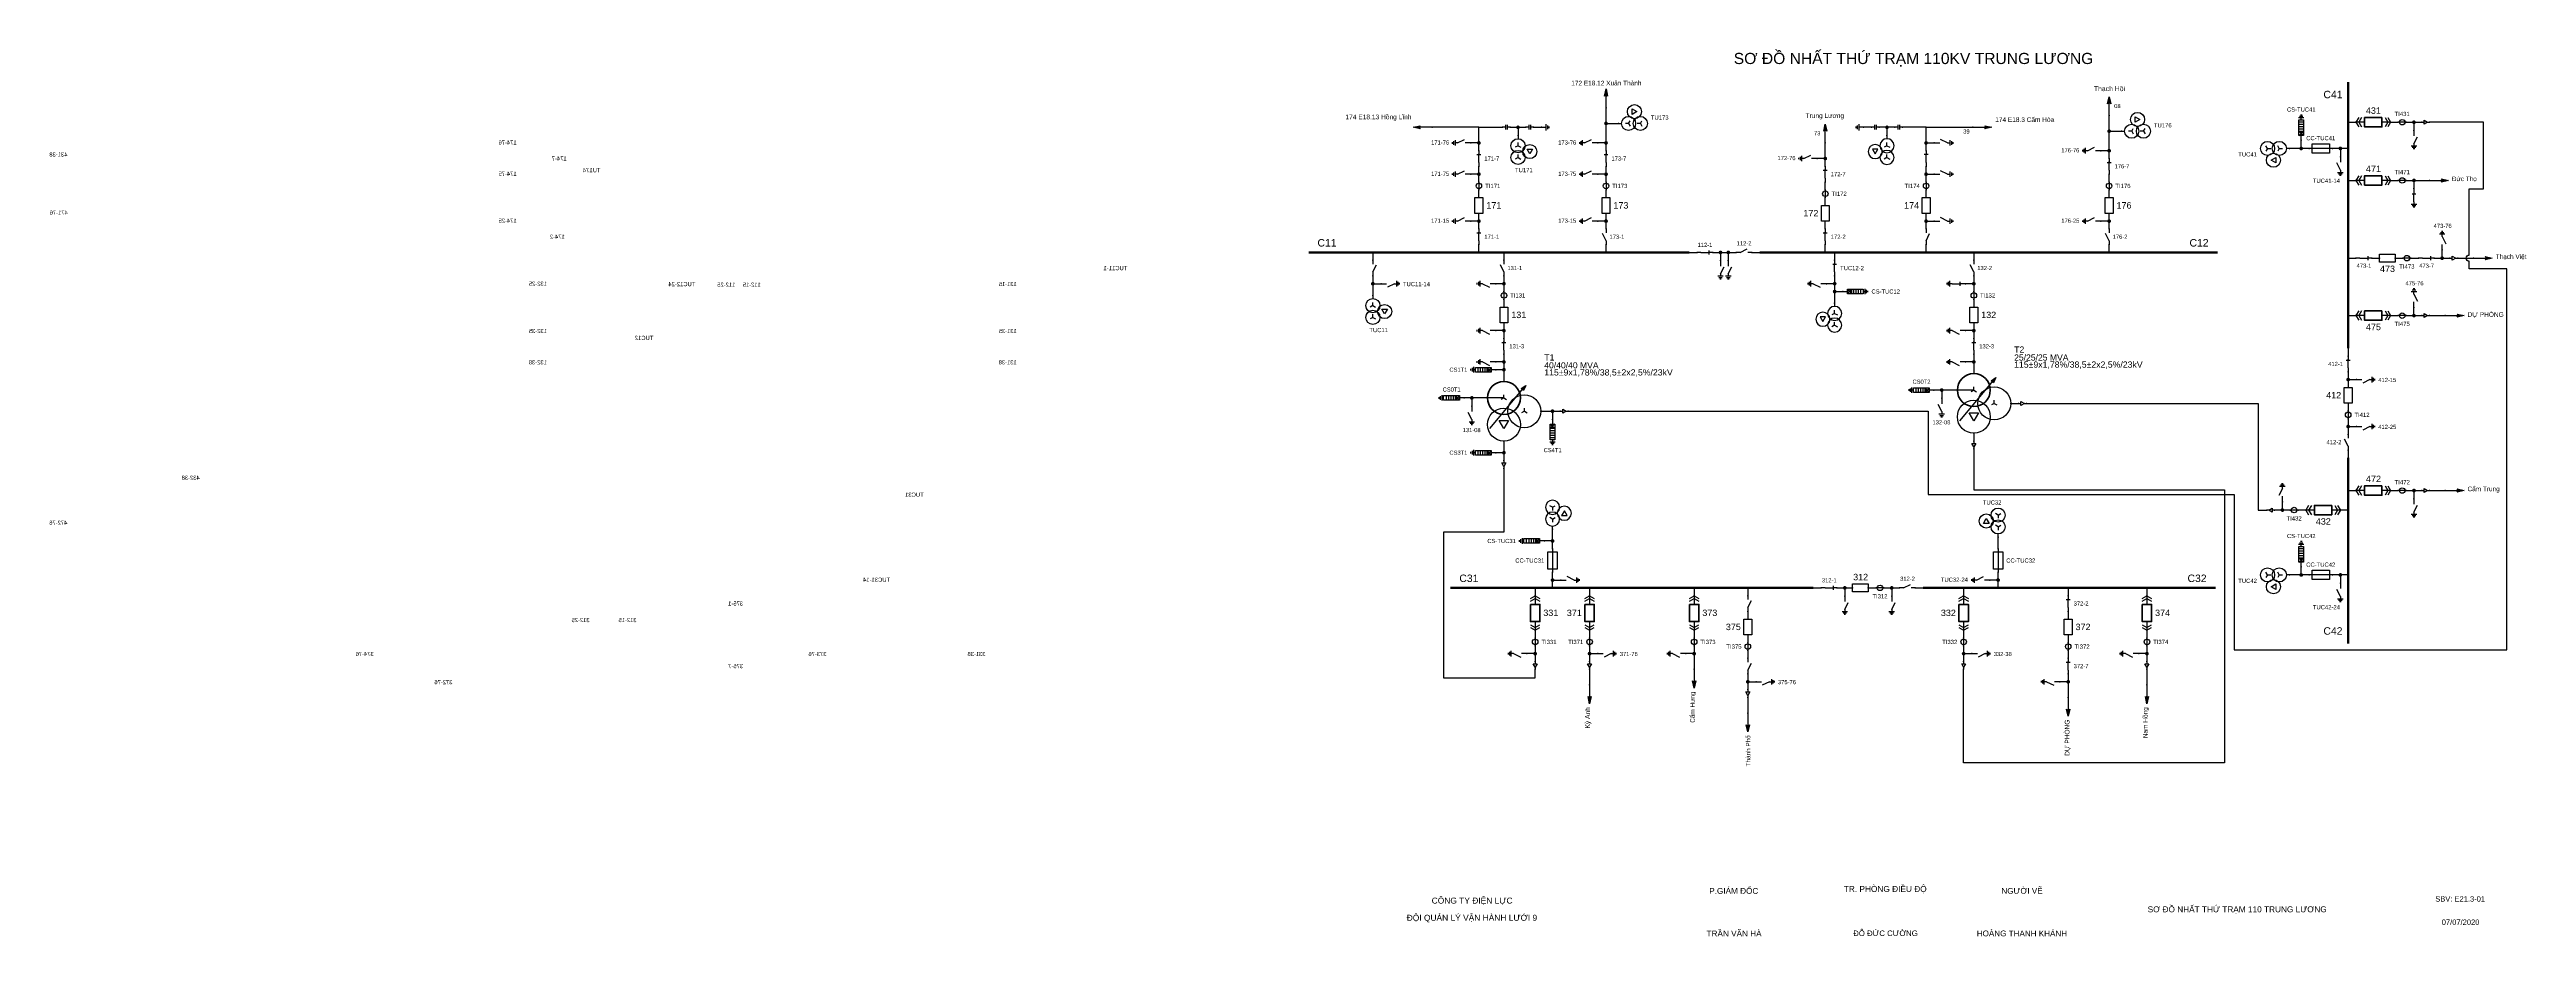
# Model space of a CAD drawing. Header units: millimetres. Extents: x -378 to 411, y 7 to 290.
import ezdxf

# ---------------------------------------------------------------- set-up
doc = ezdxf.new("R2010")
doc.units = ezdxf.units.MM
for name, color, linetype, lineweight in [('BUSBAR_110KV', 1, 'Continuous', 50), ('BUSBAR_22KV', 5, 'Continuous', 50), ('BUSBAR_35KV', 30, 'Continuous', 50), ('GROUND', 3, 'Continuous', 25), ('HV_110KV', 1, 'Continuous', 25), ('MV_22KV', 5, 'Continuous', 25), ('MV_35KV', 30, 'Continuous', 25)]:
    doc.layers.add(name, color=color, linetype=linetype, lineweight=lineweight)
doc.layers.add('SYM_PORTS', color=8, linetype='Continuous', plot=False)
doc.layers.add('TEXT', color=7, linetype='Continuous')
doc.styles.add('SLD_TEXT', font='arial.ttf')

# ---------------------------------------------------------------- blocks, each defined once
blk = doc.blocks.new('SYM_DISCONNECTOR_CLOSED')
at = {"lineweight": 25}
for points in [[(-0.625, 1.25), (0.625, 1.25)], [(0, 2.5), (0, 1.25)], [(0, -1.25), (0, 1.5)], [(0, -1.25), (0, -2.5)]]:
    blk.add_lwpolyline(points, dxfattribs=at)
at = {"layer": 'SYM_PORTS'}
for p in [(0, 2.5), (0, -2.5)]:
    blk.add_point(p, dxfattribs=at)
blk.add_attdef('DEVICE_CODE', (1.625, -0.5), '', height=2)
blk = doc.blocks.new('SYM_EARTHING_SWITCH_OPEN')
at = {"lineweight": 25}
for points in [[(0, -1.25), (-1.125, 1)], [(0, 3), (0, 1.25)], [(-0.875, -2), (0.875, -2)], [(-0.5625, -2.4375), (0.5625, -2.4375)], [(-0.25, -2.875), (0.25, -2.875)], [(0, -1.25), (0, -2)]]:
    blk.add_lwpolyline(points, dxfattribs=at)
at = {"layer": 'SYM_PORTS'}
blk.add_point((0, 3), dxfattribs=at)
blk.add_attdef('DEVICE_CODE', (1.875, 0), '', height=2)
blk = doc.blocks.new('SYM_CIRCUIT_BREAKER')
at = {"lineweight": 25}
blk.add_lwpolyline([(-1.25, 2.5), (1.25, 2.5), (1.25, -2.5), (-1.25, -2.5)], close=True, dxfattribs=at)
at = {"layer": 'SYM_PORTS'}
for p in [(0, 2.5), (0, -2.5)]:
    blk.add_point(p, dxfattribs=at)
blk.add_attdef('DEVICE_CODE', (2.25, -0.5), '', height=2)
at = {"flags": 1}
blk.add_attdef('RATING', (2.25, -3.5), '', height=2, dxfattribs=at)
blk = doc.blocks.new('SYM_CURRENT_TRANSFORMER')
at = {"lineweight": 25}
blk.add_lwpolyline([(0, 1.25), (0, -1.25)], dxfattribs=at)
blk.add_circle((0, 0), 0.875, dxfattribs=at)
at = {"layer": 'SYM_PORTS'}
for p in [(0, 1.25), (0, -1.25)]:
    blk.add_point(p, dxfattribs=at)
blk.add_attdef('DEVICE_CODE', (1.875, -1.75), '', height=2)
at = {"flags": 1}
blk.add_attdef('RATIO', (1.875, -4.75), '', height=2, dxfattribs=at)
blk = doc.blocks.new('SYM_COUPLING_CAPACITOR')
at = {"lineweight": 25}
for points in [[(-0.75, 0.25), (0.75, 0.25)], [(0, 1.25), (0, 0.25)], [(-0.75, -0.25), (0.75, -0.25)], [(0, -0.25), (0, -1.25)]]:
    blk.add_lwpolyline(points, dxfattribs=at)
at = {"layer": 'SYM_PORTS'}
for p in [(0, 1.25), (0, -1.25)]:
    blk.add_point(p, dxfattribs=at)
blk.add_attdef('DEVICE_CODE', (1.75, -1.75), '', height=2)
blk = doc.blocks.new('SYM_VOLTAGE_TRANSFORMER')
at = {"lineweight": 25}
for points in [[(0, 1.375), (-0.8625, 0.875)], [(0, 4.625), (0, 3.625)], [(0, 1.375), (0, 2.375)], [(0, 1.375), (0.8625, 0.875)], [(0, -2.375), (-0.8625, -2.875)], [(0, -2.375), (0, -1.375)], [(0, -2.375), (0.8625, -2.875)]]:
    blk.add_lwpolyline(points, dxfattribs=at)
blk.add_lwpolyline([(2.875, 0.25), (4.625, 0.25), (3.75, -1.25)], close=True, dxfattribs=at)
for centre in [(0, 1.375), (3.75, -0.5), (0, -2.375)]:
    blk.add_circle(centre, 2.25, dxfattribs=at)
at = {"layer": 'SYM_PORTS'}
blk.add_point((0, 4.625), dxfattribs=at)
blk.add_attdef('DEVICE_CODE', (7, 1.625), '', height=2)
at = {"flags": 1}
blk.add_attdef('RATIO', (7, -1.375), '', height=2, dxfattribs=at)
blk = doc.blocks.new('SYM_GROUND_SYMBOL')
at = {"lineweight": 25}
for points in [[(0, 1.25), (0, -0.25)], [(-1, -0.25), (1, -0.25)], [(-0.625, -0.75), (0.625, -0.75)], [(-0.25, -1.25), (0.25, -1.25)]]:
    blk.add_lwpolyline(points, dxfattribs=at)
at = {"layer": 'SYM_PORTS'}
blk.add_point((0, 1.25), dxfattribs=at)
blk = doc.blocks.new('SYM_LINE_FEEDER_ARROW')
blk.add_hatch(color=7).paths.add_polyline_path([(0, -3), (-0.5, -0.75), (0, -1.25), (0.5, -0.75)])
at = {"lineweight": 25}
blk.add_lwpolyline([(0, 3), (0, -1.25)], dxfattribs=at)
blk.add_lwpolyline([(0, -3), (-0.5, -0.75), (0, -1.25), (0.5, -0.75)], close=True, dxfattribs=at)
at = {"layer": 'SYM_PORTS'}
blk.add_point((0, 3), dxfattribs=at)
blk.add_attdef('LINE_NAME', (1.5, 0), '', height=2)
blk = doc.blocks.new('SYM_DISCONNECTOR_OPEN')
at = {"lineweight": 25}
for points in [[(0, -1.25), (-1.125, 1)], [(0, 2.5), (0, 1.25)], [(0, -1.25), (0, -2.5)]]:
    blk.add_lwpolyline(points, dxfattribs=at)
at = {"layer": 'SYM_PORTS'}
for p in [(0, 2.5), (0, -2.5)]:
    blk.add_point(p, dxfattribs=at)
blk.add_attdef('DEVICE_CODE', (1, -0.5), '', height=2)
blk = doc.blocks.new('SYM_SURGE_ARRESTER')
at = {"lineweight": 25}
for points in [[(-0.75, 2.5), (0.75, 2.5), (0.75, 1.25), (-0.75, 1.25)], [(-0.75, 1.25), (0.75, 1.25), (0.75, -2.5), (-0.75, -2.5)]]:
    blk.add_lwpolyline(points, close=True, dxfattribs=at)
for points in [[(-0.75, 2.5), (0.75, 1.25)], [(0.75, 2.5), (-0.75, 1.25)], [(-0.75, 0.5), (0.75, 0.5)], [(0, 4), (0, 2.5)], [(-0.875, -3.125), (0.875, -3.125)], [(-0.75, -0.25), (0.75, -0.25)], [(-0.75, -1), (0.75, -1)], [(-0.75, -1.75), (0.75, -1.75)], [(-0.5625, -3.5625), (0.5625, -3.5625)], [(-0.25, -4), (0.25, -4)], [(0, -2.5), (0, -3.125)]]:
    blk.add_lwpolyline(points, dxfattribs=at)
at = {"layer": 'SYM_PORTS'}
blk.add_point((0, 4), dxfattribs=at)
blk.add_attdef('DEVICE_CODE', (1.875, 1), '', height=2)
blk = doc.blocks.new('SYM_TRANSFORMER_3W')
blk.add_hatch(color=7).paths.add_polyline_path([(3.75, 8.25), (3.0125, 6.575), (2.2375, 7.225)])
at = {"lineweight": 25}
for points in [[(3.75, 8.25), (3.0125, 6.575), (2.2375, 7.225)], [(-4.75, -3), (-1.75, -3), (-3.25, -5.5)]]:
    blk.add_lwpolyline(points, close=True, dxfattribs=at)
for points in [[(-3.25, 4.25), (-8.5, 4.25)], [(-7.75, -5.5), (3.0125, 7.35)], [(-3.25, 4.25), (-4.1125, 3.75)], [(-3.25, 4.25), (-3.25, 5.25)], [(-3.25, 4.25), (-2.3875, 3.75)], [(3.25, 0), (2.3875, -0.5)], [(3.25, 0), (3.25, 1)], [(3.25, 0), (4.1125, -0.5)]]:
    blk.add_lwpolyline(points, dxfattribs=at)
at = {"lineweight": 50}
blk.add_circle((-3.25, 4.25), 5.25, dxfattribs=at)
at = {"lineweight": 25}
for centre in [(-3.25, -4.25), (3.25, 0)]:
    blk.add_circle(centre, 5.25, dxfattribs=at)
at = {"layer": 'SYM_PORTS'}
for p in [(-3.25, 9.5), (-8.5, 4.25), (8.5, 0), (-3.25, -9.5)]:
    blk.add_point(p, dxfattribs=at)
blk.add_attdef('DEVICE_CODE', (9.5, 6.5), '', height=2)
at = {"flags": 1}
for tag, p in [('VOLTAGE_RATIO', (9.5, 0.5)), ('POWER', (9.5, 3.5))]:
    blk.add_attdef(tag, p, '', height=2, dxfattribs=at)
blk = doc.blocks.new('SYM_CABLE_TERMINATION')
at = {"lineweight": 25}
blk.add_lwpolyline([(-0.625, 0.5), (0.625, 0.5), (0, -0.625)], close=True, dxfattribs=at)
for points in [[(0, 1.25), (0, 0.5)], [(0, -0.625), (0, -1.25)]]:
    blk.add_lwpolyline(points, dxfattribs=at)
at = {"layer": 'SYM_PORTS'}
for p in [(0, 1.25), (0, -1.25)]:
    blk.add_point(p, dxfattribs=at)
blk = doc.blocks.new('SYM_EARTHING_SWITCH_CLOSED')
at = {"lineweight": 25}
for points in [[(-0.625, 1.25), (0.625, 1.25)], [(0, 3), (0, 1.25)], [(0, -1.25), (0, 1.5)], [(-0.875, -2), (0.875, -2)], [(-0.5625, -2.4375), (0.5625, -2.4375)], [(-0.25, -2.875), (0.25, -2.875)], [(0, -1.25), (0, -2)]]:
    blk.add_lwpolyline(points, dxfattribs=at)
at = {"layer": 'SYM_PORTS'}
blk.add_point((0, 3), dxfattribs=at)
blk.add_attdef('DEVICE_CODE', (1.875, 0), '', height=2)
blk = doc.blocks.new('SYM_DRAWOUT_BREAKER')
at = {"lineweight": 25}
for points in [[(-1.5, 4.625), (0, 5.5), (1.5, 4.625)], [(-1.5, 3.75), (0, 4.625), (1.5, 3.75)], [(0, 5.5), (0, 2.75)], [(-1.5, -3.75), (0, -4.625), (1.5, -3.75)], [(-1.5, -4.625), (0, -5.5), (1.5, -4.625)], [(0, -2.75), (0, -5.5)]]:
    blk.add_lwpolyline(points, dxfattribs=at)
at = {"lineweight": 35}
blk.add_lwpolyline([(-1.5, 2.75), (1.5, 2.75), (1.5, -2.75), (-1.5, -2.75)], close=True, dxfattribs=at)
at = {"layer": 'SYM_PORTS'}
for p in [(0, 5.5), (0, -5.5)]:
    blk.add_point(p, dxfattribs=at)
blk.add_attdef('DEVICE_CODE', (2.5, 2.5), '', height=2)
at = {"flags": 1}
blk.add_attdef('RATING', (2.5, -0.5), '', height=2, dxfattribs=at)
blk = doc.blocks.new('SYM_FUSE_DISCONNECTOR')
at = {"lineweight": 25}
blk.add_lwpolyline([(-1.5, 2.75), (1.5, 2.75), (1.5, -2.75), (-1.5, -2.75)], close=True, dxfattribs=at)
blk.add_lwpolyline([(0, 3.75), (0, -3.75)], dxfattribs=at)
at = {"layer": 'SYM_PORTS'}
for p in [(0, 3.75), (0, -3.75)]:
    blk.add_point(p, dxfattribs=at)
blk.add_attdef('DEVICE_CODE', (2.5, 0.75), '', height=2)
at = {"flags": 1}
blk.add_attdef('RATING', (2.5, -2.25), '', height=2, dxfattribs=at)

msp = doc.modelspace()

# ---------------------------------------------------------------- hatches: boundary and pattern name
at = {"layer": 'HV_110KV'}
h = msp.add_hatch(color=7, dxfattribs=at)
edge = h.paths.add_edge_path()
edge.add_arc((77.3, 260.18), 0.6, 0, 360)
h = msp.add_hatch(color=7, dxfattribs=at)
edge = h.paths.add_edge_path()
edge.add_arc((89.76, 265.16), 0.6, 0, 360)
h = msp.add_hatch(color=7, dxfattribs=at)
edge = h.paths.add_edge_path()
edge.add_arc((117.82, 266.4), 0.6, 0, 360)
h = msp.add_hatch(color=7, dxfattribs=at)
edge = h.paths.add_edge_path()
edge.add_arc((117.82, 260.18), 0.6, 0, 360)
h = msp.add_hatch(color=7, dxfattribs=at)
edge = h.paths.add_edge_path()
edge.add_arc((207.38, 265.16), 0.6, 0, 360)
h = msp.add_hatch(color=7, dxfattribs=at)
edge = h.paths.add_edge_path()
edge.add_arc((219.84, 260.18), 0.6, 0, 360)
h = msp.add_hatch(color=7, dxfattribs=at)
edge = h.paths.add_edge_path()
edge.add_arc((278.19, 263.91), 0.6, 0, 360)
h = msp.add_hatch(color=7, dxfattribs=at)
edge = h.paths.add_edge_path()
edge.add_arc((187.71, 255.2), 0.6, 0, 360)
h = msp.add_hatch(color=7, dxfattribs=at)
edge = h.paths.add_edge_path()
edge.add_arc((278.19, 257.69), 0.6, 0, 360)
h = msp.add_hatch(color=7, dxfattribs=at)
edge = h.paths.add_edge_path()
edge.add_arc((77.3, 250.2), 0.6, 0, 360)
h = msp.add_hatch(color=7, dxfattribs=at)
edge = h.paths.add_edge_path()
edge.add_arc((117.82, 250.2), 0.6, 0, 360)
h = msp.add_hatch(color=7, dxfattribs=at)
edge = h.paths.add_edge_path()
edge.add_arc((219.84, 250.2), 0.6, 0, 360)
h = msp.add_hatch(color=7, dxfattribs=at)
edge = h.paths.add_edge_path()
edge.add_arc((77.3, 235.23), 0.6, 0, 360)
h = msp.add_hatch(color=7, dxfattribs=at)
edge = h.paths.add_edge_path()
edge.add_arc((117.82, 235.23), 0.6, 0, 360)
h = msp.add_hatch(color=7, dxfattribs=at)
edge = h.paths.add_edge_path()
edge.add_arc((219.84, 235.23), 0.6, 0, 360)
h = msp.add_hatch(color=7, dxfattribs=at)
edge = h.paths.add_edge_path()
edge.add_arc((278.19, 235.23), 0.6, 0, 360)
h = msp.add_hatch(color=7, dxfattribs=at)
edge = h.paths.add_edge_path()
edge.add_arc((154.31, 225.25), 0.6, 0, 360)
h = msp.add_hatch(color=7, dxfattribs=at)
edge = h.paths.add_edge_path()
edge.add_arc((156.8, 225.25), 0.6, 0, 360)
h = msp.add_hatch(color=7, dxfattribs=at)
edge = h.paths.add_edge_path()
edge.add_arc((43.49, 215.27), 0.6, 0, 360)
h = msp.add_hatch(color=7, dxfattribs=at)
edge = h.paths.add_edge_path()
edge.add_arc((85.28, 215.27), 0.6, 0, 360)
h = msp.add_hatch(color=7, dxfattribs=at)
edge = h.paths.add_edge_path()
edge.add_arc((190.7, 215.27), 0.6, 0, 360)
h = msp.add_hatch(color=7, dxfattribs=at)
edge = h.paths.add_edge_path()
edge.add_arc((190.7, 212.78), 0.6, 0, 360)
h = msp.add_hatch(color=7, dxfattribs=at)
edge = h.paths.add_edge_path()
edge.add_arc((235.06, 215.27), 0.6, 0, 360)
h = msp.add_hatch(color=7, dxfattribs=at)
edge = h.paths.add_edge_path()
edge.add_arc((85.28, 200.31), 0.6, 0, 360)
h = msp.add_hatch(color=7, dxfattribs=at)
edge = h.paths.add_edge_path()
edge.add_arc((235.06, 200.31), 0.6, 0, 360)
h = msp.add_hatch(color=7, dxfattribs=at)
edge = h.paths.add_edge_path()
edge.add_arc((85.28, 190.33), 0.6, 0, 360)
h = msp.add_hatch(color=7, dxfattribs=at)
edge = h.paths.add_edge_path()
edge.add_arc((235.06, 190.33), 0.6, 0, 360)
h = msp.add_hatch(color=7, dxfattribs=at)
edge = h.paths.add_edge_path()
edge.add_arc((85.28, 187.84), 0.6, 0, 360)
h = msp.add_hatch(color=7, dxfattribs=at)
edge = h.paths.add_edge_path()
edge.add_arc((224.83, 181.34), 0.6, 0, 360)
h = msp.add_hatch(color=7, dxfattribs=at)
edge = h.paths.add_edge_path()
edge.add_arc((75.05, 178.85), 0.6, 0, 360)
at = {"layer": 'MV_22KV'}
h = msp.add_hatch(color=7, dxfattribs=at)
edge = h.paths.add_edge_path()
edge.add_arc((375.36, 266.77), 0.6, 0, 360)
h = msp.add_hatch(color=7, dxfattribs=at)
edge = h.paths.add_edge_path()
edge.add_arc((339.42, 258.41), 0.6, 0, 360)
h = msp.add_hatch(color=7, dxfattribs=at)
edge = h.paths.add_edge_path()
edge.add_arc((351.9, 258.41), 0.6, 0, 360)
h = msp.add_hatch(color=7, dxfattribs=at)
edge = h.paths.add_edge_path()
edge.add_arc((375.36, 248.21), 0.6, 0, 360)
h = msp.add_hatch(color=7, dxfattribs=at)
edge = h.paths.add_edge_path()
edge.add_arc((384.34, 223.42), 0.6, 0, 360)
h = msp.add_hatch(color=7, dxfattribs=at)
edge = h.paths.add_edge_path()
edge.add_arc((375.36, 205.1), 0.6, 0, 360)
h = msp.add_hatch(color=7, dxfattribs=at)
edge = h.paths.add_edge_path()
edge.add_arc((354.39, 184.69), 0.6, 0, 360)
h = msp.add_hatch(color=7, dxfattribs=at)
edge = h.paths.add_edge_path()
edge.add_arc((100.76, 174.6), 0.6, 0, 360)
h = msp.add_hatch(color=7, dxfattribs=at)
edge = h.paths.add_edge_path()
edge.add_arc((354.39, 169.72), 0.6, 0, 360)
h = msp.add_hatch(color=7, dxfattribs=at)
edge = h.paths.add_edge_path()
edge.add_arc((333.42, 143.08), 0.6, 0, 360)
h = msp.add_hatch(color=7, dxfattribs=at)
edge = h.paths.add_edge_path()
edge.add_arc((375.36, 149.31), 0.6, 0, 360)
h = msp.add_hatch(color=7, dxfattribs=at)
edge = h.paths.add_edge_path()
edge.add_arc((339.42, 122.39), 0.6, 0, 360)
h = msp.add_hatch(color=7, dxfattribs=at)
edge = h.paths.add_edge_path()
edge.add_arc((351.9, 122.39), 0.6, 0, 360)
at = {"layer": 'MV_35KV'}
h = msp.add_hatch(color=7, dxfattribs=at)
edge = h.paths.add_edge_path()
edge.add_arc((85.28, 161.37), 0.6, 0, 360)
h = msp.add_hatch(color=7, dxfattribs=at)
edge = h.paths.add_edge_path()
edge.add_arc((100.78, 133.22), 0.6, 0, 360)
h = msp.add_hatch(color=7, dxfattribs=at)
edge = h.paths.add_edge_path()
edge.add_arc((100.78, 120.74), 0.6, 0, 360)
h = msp.add_hatch(color=7, dxfattribs=at)
edge = h.paths.add_edge_path()
edge.add_arc((193.93, 118.25), 0.6, 0, 360)
h = msp.add_hatch(color=7, dxfattribs=at)
edge = h.paths.add_edge_path()
edge.add_arc((208.89, 118.25), 0.6, 0, 360)
h = msp.add_hatch(color=7, dxfattribs=at)
edge = h.paths.add_edge_path()
edge.add_arc((242.79, 120.74), 0.6, 0, 360)
h = msp.add_hatch(color=7, dxfattribs=at)
edge = h.paths.add_edge_path()
edge.add_arc((95.23, 97.28), 0.6, 0, 360)
h = msp.add_hatch(color=7, dxfattribs=at)
edge = h.paths.add_edge_path()
edge.add_arc((112.58, 97.28), 0.6, 0, 360)
h = msp.add_hatch(color=7, dxfattribs=at)
edge = h.paths.add_edge_path()
edge.add_arc((145.91, 97.28), 0.6, 0, 360)
h = msp.add_hatch(color=7, dxfattribs=at)
edge = h.paths.add_edge_path()
edge.add_arc((231.82, 97.28), 0.6, 0, 360)
h = msp.add_hatch(color=7, dxfattribs=at)
edge = h.paths.add_edge_path()
edge.add_arc((290.24, 97.28), 0.6, 0, 360)
h = msp.add_hatch(color=7, dxfattribs=at)
edge = h.paths.add_edge_path()
edge.add_arc((163.02, 88.31), 0.6, 0, 360)
h = msp.add_hatch(color=7, dxfattribs=at)
edge = h.paths.add_edge_path()
edge.add_arc((265.15, 88.31), 0.6, 0, 360)

# ---------------------------------------------------------------- linework, layer by layer
at = {"layer": 'BUSBAR_110KV', "const_width": 0.709}
for points in [[(22.99, 225.25), (144.34, 225.25)], [(166.78, 225.25), (312.74, 225.25)]]:
    msp.add_lwpolyline(points, dxfattribs=at)
at = {"layer": 'BUSBAR_22KV', "const_width": 0.709}
for points in [[(354.39, 279.65), (354.39, 194.67)], [(354.39, 159.74), (354.39, 100.42)]]:
    msp.add_lwpolyline(points, dxfattribs=at)
at = {"layer": 'BUSBAR_35KV', "const_width": 0.709}
for points in [[(68.22, 118.25), (183.95, 118.25)], [(218.87, 118.25), (312.11, 118.25)]]:
    msp.add_lwpolyline(points, dxfattribs=at)
at = {"layer": 'GROUND'}
for points in [[(94.75, 265.16), (97.24, 265.16)], [(202.39, 265.16), (199.9, 265.16)]]:
    msp.add_lwpolyline(points, dxfattribs=at)
at = {"layer": 'HV_110KV'}
for points in [[(117.82, 266.4), (117.82, 271.38)], [(278.19, 263.91), (278.19, 268.89)], [(77.3, 265.16), (62.36, 265.16)], [(77.3, 260.18), (77.3, 265.16)], [(77.3, 265.16), (84.77, 265.16)], [(87.27, 265.16), (89.76, 265.16)], [(89.76, 265.16), (89.76, 262.53)], [(89.76, 265.16), (92.25, 265.16)], [(117.82, 260.18), (117.82, 266.4)], [(117.82, 266.4), (121.76, 266.4)], [(207.38, 265.16), (204.89, 265.16)], [(209.87, 265.16), (207.38, 265.16)], [(207.38, 265.16), (207.38, 262.53)], [(219.84, 265.16), (212.37, 265.16)], [(219.84, 260.18), (219.84, 265.16)], [(219.84, 265.16), (234.77, 265.16)], [(278.19, 257.69), (278.19, 263.91)], [(278.19, 263.91), (282.13, 263.91)], [(77.3, 260.18), (74.68, 260.18)], [(77.3, 257.69), (77.3, 260.18)], [(77.3, 250.2), (77.3, 252.69)], [(117.82, 260.18), (115.2, 260.18)], [(117.82, 257.69), (117.82, 260.18)], [(117.82, 250.2), (117.82, 252.69)], [(187.71, 255.2), (185.09, 255.2)], [(187.71, 255.2), (187.71, 260.18)], [(187.71, 252.71), (187.71, 255.2)], [(219.84, 257.69), (219.84, 260.18)], [(219.84, 260.18), (222.46, 260.18)], [(219.84, 250.2), (219.84, 252.69)], [(278.19, 257.69), (275.57, 257.69)], [(278.19, 255.2), (278.19, 257.69)], [(77.3, 250.2), (74.68, 250.2)], [(77.3, 247.71), (77.3, 250.2)], [(77.3, 242.72), (77.3, 245.21)], [(117.82, 250.2), (115.2, 250.2)], [(117.82, 247.71), (117.82, 250.2)], [(117.82, 242.72), (117.82, 245.21)], [(187.71, 245.22), (187.71, 247.71)], [(219.84, 247.71), (219.84, 250.2)], [(219.84, 250.2), (222.46, 250.2)], [(219.84, 242.72), (219.84, 245.21)], [(278.19, 247.71), (278.19, 250.2)], [(278.19, 242.72), (278.19, 245.21)], [(77.3, 235.23), (77.3, 237.72)], [(117.82, 235.23), (117.82, 237.72)], [(187.71, 240.23), (187.71, 242.72)], [(219.84, 235.23), (219.84, 237.72)], [(278.19, 235.23), (278.19, 237.72)], [(77.3, 235.23), (74.68, 235.23)], [(77.3, 232.74), (77.3, 235.23)], [(117.82, 235.23), (115.2, 235.23)], [(117.82, 232.74), (117.82, 235.23)], [(187.71, 232.74), (187.71, 235.23)], [(219.84, 232.74), (219.84, 235.23)], [(219.84, 235.23), (222.46, 235.23)], [(278.19, 235.23), (275.57, 235.23)], [(278.19, 232.74), (278.19, 235.23)], [(43.49, 225.25), (43.49, 222.76)], [(77.3, 225.25), (77.3, 227.74)], [(85.28, 225.25), (85.28, 222.76)], [(117.82, 225.25), (117.82, 227.74)], [(144.34, 225.25), (146.83, 225.25)], [(151.83, 225.25), (154.31, 225.25)], [(154.31, 225.25), (154.31, 222.63)], [(154.31, 225.25), (156.8, 225.25)], [(156.8, 225.25), (156.8, 222.63)], [(156.8, 225.25), (159.29, 225.25)], [(164.29, 225.25), (166.78, 225.25)], [(187.71, 225.25), (187.71, 227.74)], [(190.7, 225.25), (190.7, 222.76)], [(219.84, 225.25), (219.84, 227.74)], [(235.06, 225.25), (235.06, 222.76)], [(278.19, 225.25), (278.19, 227.74)], [(43.49, 217.76), (43.49, 215.27)], [(43.49, 215.27), (46.12, 215.27)], [(43.49, 215.27), (43.49, 211.54)], [(85.28, 215.27), (82.66, 215.27)], [(85.28, 217.76), (85.28, 215.27)], [(85.28, 215.27), (85.28, 212.78)], [(190.7, 215.27), (188.08, 215.27)], [(190.7, 217.76), (190.7, 215.27)], [(190.7, 215.27), (190.7, 212.78)], [(235.06, 215.27), (232.43, 215.27)], [(235.06, 217.76), (235.06, 215.27)], [(235.06, 215.27), (235.06, 212.78)], [(85.28, 210.28), (85.28, 207.8)], [(190.7, 212.78), (193.32, 212.78)], [(190.7, 212.78), (190.7, 209.05)], [(235.06, 210.28), (235.06, 207.8)], [(85.28, 200.31), (82.66, 200.31)], [(85.28, 202.8), (85.28, 200.31)], [(85.28, 200.31), (85.28, 197.82)], [(235.06, 200.31), (232.43, 200.31)], [(235.06, 202.8), (235.06, 200.31)], [(235.06, 200.31), (235.06, 197.82)], [(85.28, 190.33), (82.66, 190.33)], [(85.28, 192.82), (85.28, 190.33)], [(85.28, 190.33), (85.28, 187.84)], [(235.06, 190.33), (232.43, 190.33)], [(235.06, 192.82), (235.06, 190.33)], [(235.06, 190.33), (235.06, 186.59)], [(85.28, 187.84), (82.66, 187.84)], [(85.28, 187.84), (85.28, 184.1)], [(75.05, 178.85), (72.56, 178.85)], [(80.03, 178.85), (75.05, 178.85)], [(75.05, 178.85), (75.05, 176.23)], [(224.83, 181.34), (222.34, 181.34)], [(229.81, 181.34), (224.83, 181.34)], [(224.83, 181.34), (224.83, 178.72)]]:
    msp.add_lwpolyline(points, dxfattribs=at)
at = {"layer": 'MV_22KV'}
msp.add_lwpolyline([(105.75, 174.6), (108.45, 174.6), (220.5, 174.6), (220.5, 148.01), (318, 148.01), (318, 98.51), (405, 98.51), (405, 220.01), (393, 220.01), (393, 222.42, -1), (393, 224.42), (393, 245.51), (397.5, 245.51), (397.5, 266.77), (383.05, 266.77), (380.35, 266.77)], format="xyb", dxfattribs=at)
for points in [[(339.42, 258.41), (339.42, 261.03)], [(354.39, 266.77), (356.88, 266.77)], [(367.88, 266.77), (370.37, 266.77)], [(372.87, 266.77), (375.36, 266.77)], [(375.36, 266.77), (375.36, 264.15)], [(375.36, 266.77), (377.85, 266.77)], [(339.42, 258.41), (335.69, 258.41)], [(341.91, 258.41), (339.42, 258.41)], [(351.9, 258.41), (349.41, 258.41)], [(354.39, 258.41), (351.9, 258.41)], [(351.9, 258.41), (351.9, 255.79)], [(354.39, 248.21), (356.88, 248.21)], [(367.88, 248.21), (370.37, 248.21)], [(372.87, 248.21), (375.36, 248.21)], [(375.36, 248.21), (375.36, 245.59)], [(375.36, 248.21), (380.34, 248.21)], [(354.39, 223.42), (356.88, 223.42)], [(361.88, 223.42), (364.37, 223.42)], [(369.37, 223.42), (371.86, 223.42)], [(374.36, 223.42), (376.85, 223.42)], [(381.85, 223.42), (384.34, 223.42)], [(384.34, 223.42), (384.34, 226.04)], [(384.34, 223.42), (386.83, 223.42)], [(389.33, 223.42), (394.3, 223.42)], [(375.36, 205.1), (375.36, 207.73)], [(354.39, 205.1), (356.88, 205.1)], [(367.88, 205.1), (370.37, 205.1)], [(372.87, 205.1), (375.36, 205.1)], [(375.36, 205.1), (377.85, 205.1)], [(380.35, 205.1), (385.33, 205.1)], [(354.39, 194.67), (354.39, 192.18)], [(354.39, 187.18), (354.39, 184.69)], [(354.39, 184.69), (357.01, 184.69)], [(354.39, 184.69), (354.39, 182.2)], [(97.03, 174.6), (100.76, 174.6)], [(100.76, 174.6), (100.76, 171.98)], [(100.76, 174.6), (103.25, 174.6)], [(246.81, 177.09), (249.3, 177.09)], [(251.8, 177.09), (254.5, 177.09), (325.73, 177.09), (325.73, 143.08), (328.43, 143.08)], [(354.39, 177.2), (354.39, 174.71)], [(354.39, 172.21), (354.39, 169.72)], [(354.39, 169.72), (357.01, 169.72)], [(354.39, 169.72), (354.39, 167.23)], [(354.39, 162.23), (354.39, 159.74)], [(333.42, 143.08), (330.93, 143.08)], [(333.42, 143.08), (333.42, 145.71)], [(335.91, 143.08), (333.42, 143.08)], [(340.9, 143.08), (338.41, 143.08)], [(354.39, 143.08), (351.9, 143.08)], [(354.39, 149.31), (356.88, 149.31)], [(367.88, 149.31), (370.37, 149.31)], [(372.87, 149.31), (375.36, 149.31)], [(375.36, 149.31), (375.36, 146.69)], [(375.36, 149.31), (377.85, 149.31)], [(380.35, 149.31), (385.33, 149.31)], [(339.42, 122.39), (335.69, 122.39)], [(339.42, 122.39), (339.42, 125.01)], [(341.91, 122.39), (339.42, 122.39)], [(351.9, 122.39), (349.41, 122.39)], [(354.39, 122.39), (351.9, 122.39)], [(351.9, 122.39), (351.9, 119.76)]]:
    msp.add_lwpolyline(points, dxfattribs=at)
at = {"layer": 'MV_35KV'}
for points in [[(235.06, 167.59), (235.06, 165.1)], [(85.28, 161.37), (82.66, 161.37)], [(85.28, 165.1), (85.28, 161.37)], [(85.28, 161.37), (85.28, 158.88)], [(235.06, 162.6), (235.06, 159.9), (235.06, 149.51), (315, 149.51), (315, 62.51), (231.82, 62.51), (231.82, 89.6), (231.82, 92.3)], [(85.28, 156.38), (85.28, 153.68), (85.28, 136.01), (66, 136.01), (66, 89.6), (95.23, 89.6), (95.23, 92.3)], [(100.78, 133.22), (100.78, 136.95)], [(242.79, 130.73), (242.79, 134.47)], [(100.78, 133.22), (98.16, 133.22)], [(100.78, 130.73), (100.78, 133.22)], [(100.78, 120.74), (100.78, 123.23)], [(100.78, 118.25), (100.78, 120.74)], [(100.78, 120.74), (103.41, 120.74)], [(242.79, 120.74), (240.17, 120.74)], [(242.79, 120.74), (242.79, 123.23)], [(242.79, 118.25), (242.79, 120.74)], [(95.23, 118.25), (95.23, 115.76)], [(112.58, 118.25), (112.58, 115.76)], [(145.91, 118.25), (145.91, 115.76)], [(163.02, 118.25), (163.02, 115.76)], [(163.02, 110.76), (163.02, 108.27)], [(183.95, 118.25), (186.44, 118.25)], [(191.44, 118.25), (193.93, 118.25)], [(193.93, 118.25), (193.93, 115.63)], [(193.93, 118.25), (196.42, 118.25)], [(201.42, 118.25), (203.91, 118.25)], [(206.41, 118.25), (208.89, 118.25)], [(208.89, 118.25), (208.89, 115.63)], [(208.89, 118.25), (211.38, 118.25)], [(216.38, 118.25), (218.87, 118.25)], [(231.82, 118.25), (231.82, 115.76)], [(265.15, 118.25), (265.15, 115.76)], [(265.15, 110.76), (265.15, 108.27)], [(290.24, 118.25), (290.24, 115.76)], [(95.23, 104.76), (95.23, 102.27)], [(112.58, 104.76), (112.58, 102.27)], [(145.91, 104.76), (145.91, 102.27)], [(163.02, 103.27), (163.02, 100.78)], [(231.82, 104.76), (231.82, 102.27)], [(265.15, 103.27), (265.15, 100.78)], [(290.24, 104.76), (290.24, 102.27)], [(95.23, 97.28), (92.61, 97.28)], [(95.23, 99.77), (95.23, 97.28)], [(95.23, 97.28), (95.23, 94.8)], [(112.58, 99.77), (112.58, 97.28)], [(112.58, 97.28), (115.21, 97.28)], [(112.58, 97.28), (112.58, 94.8)], [(145.91, 97.28), (143.29, 97.28)], [(145.91, 99.77), (145.91, 97.28)], [(145.91, 97.28), (145.91, 92.31)], [(163.02, 98.28), (163.02, 95.8)], [(231.82, 99.77), (231.82, 97.28)], [(231.82, 97.28), (234.44, 97.28)], [(231.82, 97.28), (231.82, 94.8)], [(265.15, 98.28), (265.15, 95.8)], [(290.24, 97.28), (287.61, 97.28)], [(290.24, 99.77), (290.24, 97.28)], [(290.24, 97.28), (290.24, 94.8)], [(112.58, 92.3), (112.58, 87.32)], [(163.02, 90.8), (163.02, 88.31)], [(163.02, 88.31), (165.64, 88.31)], [(163.02, 88.31), (163.02, 85.82)], [(265.15, 88.31), (262.52, 88.31)], [(265.15, 90.8), (265.15, 88.31)], [(265.15, 88.31), (265.15, 83.33)], [(290.24, 92.3), (290.24, 87.32)], [(163.02, 83.32), (163.02, 78.34)]]:
    msp.add_lwpolyline(points, dxfattribs=at)

# ---------------------------------------------------------------- block references
at = {"layer": 'GROUND'}
for name, p, rotation in [('SYM_COUPLING_CAPACITOR', (93.5, 265.16), 270), ('SYM_GROUND_SYMBOL', (98.49, 265.16), 90), ('SYM_GROUND_SYMBOL', (198.65, 265.16), 270)]:
    msp.add_blockref(name, p, dxfattribs=dict(at, rotation=rotation))
at = {"layer": 'HV_110KV'}
for name, p, rotation in [('SYM_LINE_FEEDER_ARROW', (117.82, 274.38), 180), ('SYM_LINE_FEEDER_ARROW', (278.19, 271.89), 180), ('SYM_LINE_FEEDER_ARROW', (59.36, 265.16), 270), ('SYM_COUPLING_CAPACITOR', (86.02, 265.16), 270), ('SYM_LINE_FEEDER_ARROW', (187.71, 263.18), 180), ('SYM_COUPLING_CAPACITOR', (203.64, 265.16), 270), ('SYM_COUPLING_CAPACITOR', (211.12, 265.16), 270), ('SYM_LINE_FEEDER_ARROW', (237.77, 265.16), 90)]:
    msp.add_blockref(name, p, dxfattribs=dict(at, rotation=rotation))
ref = msp.add_blockref('SYM_VOLTAGE_TRANSFORMER', (126.38, 266.4), dxfattribs=dict(at, rotation=90))
ref.add_attrib('DEVICE_CODE', 'TU173', (132.11, 267.61), dxfattribs={"layer": 'TEXT', "height": 1.346, "style": 'SLD_TEXT'})
ref = msp.add_blockref('SYM_VOLTAGE_TRANSFORMER', (286.75, 263.91), dxfattribs=dict(at, rotation=90))
ref.add_attrib('DEVICE_CODE', 'TU176', (292.48, 265.12), dxfattribs={"layer": 'TEXT', "height": 1.346, "style": 'SLD_TEXT'})
ref = msp.add_blockref('SYM_EARTHING_SWITCH_OPEN', (225.46, 260.18), dxfattribs=dict(at, xscale=-1, rotation=90))
ref.add_attrib('DEVICE_CODE', '174-76', (229.44, 259.66), dxfattribs={"layer": 'TEXT', "extrusion": (0, 0, -1), "height": 1.321, "style": 'SLD_TEXT'})
ref = msp.add_blockref('SYM_VOLTAGE_TRANSFORMER', (207.38, 257.91), dxfattribs=dict(at, xscale=-1))
ref.add_attrib('DEVICE_CODE', 'TU174', (202.69, 250.83), dxfattribs={"layer": 'TEXT', "extrusion": (0, 0, -1), "height": 1.346, "style": 'SLD_TEXT'})
ref = msp.add_blockref('SYM_EARTHING_SWITCH_OPEN', (71.68, 260.18), dxfattribs=dict(at, rotation=270))
ref.add_attrib('DEVICE_CODE', '171-76', (62.06, 259.66), dxfattribs={"layer": 'TEXT', "height": 1.321, "style": 'SLD_TEXT'})
ref = msp.add_blockref('SYM_VOLTAGE_TRANSFORMER', (89.76, 257.91), dxfattribs=at)
ref.add_attrib('DEVICE_CODE', 'TU171', (88.81, 250.83), dxfattribs={"layer": 'TEXT', "height": 1.346, "style": 'SLD_TEXT'})
ref = msp.add_blockref('SYM_EARTHING_SWITCH_OPEN', (112.2, 260.18), dxfattribs=dict(at, rotation=270))
ref.add_attrib('DEVICE_CODE', '173-76', (102.58, 259.66), dxfattribs={"layer": 'TEXT', "height": 1.321, "style": 'SLD_TEXT'})
ref = msp.add_blockref('SYM_DISCONNECTOR_CLOSED', (219.84, 255.19), dxfattribs=dict(at, xscale=-1))
ref.add_attrib('DEVICE_CODE', '174-7', (213.47, 254.54), dxfattribs={"layer": 'TEXT', "extrusion": (0, 0, -1), "height": 1.334, "style": 'SLD_TEXT'})
ref = msp.add_blockref('SYM_DISCONNECTOR_CLOSED', (77.3, 255.19), dxfattribs=at)
ref.add_attrib('DEVICE_CODE', '171-7', (79.03, 254.54), dxfattribs={"layer": 'TEXT', "height": 1.334, "style": 'SLD_TEXT'})
ref = msp.add_blockref('SYM_DISCONNECTOR_CLOSED', (117.82, 255.19), dxfattribs=at)
ref.add_attrib('DEVICE_CODE', '173-7', (119.55, 254.55), dxfattribs={"layer": 'TEXT', "height": 1.323, "style": 'SLD_TEXT'})
ref = msp.add_blockref('SYM_EARTHING_SWITCH_OPEN', (182.09, 255.2), dxfattribs=dict(at, rotation=270))
ref.add_attrib('DEVICE_CODE', '172-76', (172.47, 254.68), dxfattribs={"layer": 'TEXT', "height": 1.321, "style": 'SLD_TEXT'})
ref = msp.add_blockref('SYM_DISCONNECTOR_CLOSED', (187.71, 250.21), dxfattribs=at)
ref.add_attrib('DEVICE_CODE', '172-7', (189.44, 249.56), dxfattribs={"layer": 'TEXT', "height": 1.334, "style": 'SLD_TEXT'})
ref = msp.add_blockref('SYM_EARTHING_SWITCH_OPEN', (272.57, 257.69), dxfattribs=dict(at, rotation=270))
ref.add_attrib('DEVICE_CODE', '176-76', (262.95, 257.17), dxfattribs={"layer": 'TEXT', "height": 1.321, "style": 'SLD_TEXT'})
ref = msp.add_blockref('SYM_DISCONNECTOR_CLOSED', (278.19, 252.7), dxfattribs=at)
ref.add_attrib('DEVICE_CODE', '176-7', (279.92, 252.06), dxfattribs={"layer": 'TEXT', "height": 1.323, "style": 'SLD_TEXT'})
ref = msp.add_blockref('SYM_EARTHING_SWITCH_OPEN', (225.46, 250.2), dxfattribs=dict(at, xscale=-1, rotation=90))
ref.add_attrib('DEVICE_CODE', '174-75', (229.44, 249.68), dxfattribs={"layer": 'TEXT', "extrusion": (0, 0, -1), "height": 1.321, "style": 'SLD_TEXT'})
ref = msp.add_blockref('SYM_EARTHING_SWITCH_OPEN', (71.68, 250.2), dxfattribs=dict(at, rotation=270))
ref.add_attrib('DEVICE_CODE', '171-75', (62.06, 249.68), dxfattribs={"layer": 'TEXT', "height": 1.321, "style": 'SLD_TEXT'})
ref = msp.add_blockref('SYM_CURRENT_TRANSFORMER', (77.3, 246.46), dxfattribs=at)
ref.add_attrib('DEVICE_CODE', 'TI171', (79.28, 245.78), dxfattribs={"layer": 'TEXT', "height": 1.365, "style": 'SLD_TEXT'})
ref = msp.add_blockref('SYM_EARTHING_SWITCH_OPEN', (112.2, 250.2), dxfattribs=dict(at, rotation=270))
ref.add_attrib('DEVICE_CODE', '173-75', (102.58, 249.68), dxfattribs={"layer": 'TEXT', "height": 1.321, "style": 'SLD_TEXT'})
ref = msp.add_blockref('SYM_CURRENT_TRANSFORMER', (117.82, 246.46), dxfattribs=at)
ref.add_attrib('DEVICE_CODE', 'TI173', (119.8, 245.79), dxfattribs={"layer": 'TEXT', "height": 1.354, "style": 'SLD_TEXT'})
ref = msp.add_blockref('SYM_CURRENT_TRANSFORMER', (187.71, 243.97), dxfattribs=at)
ref.add_attrib('DEVICE_CODE', 'TI172', (189.69, 243.29), dxfattribs={"layer": 'TEXT', "height": 1.365, "style": 'SLD_TEXT'})
ref = msp.add_blockref('SYM_CURRENT_TRANSFORMER', (219.84, 246.46), dxfattribs=at)
ref.add_attrib('DEVICE_CODE', 'TI174', (212.99, 245.78), dxfattribs={"layer": 'TEXT', "height": 1.365, "style": 'SLD_TEXT'})
ref = msp.add_blockref('SYM_CURRENT_TRANSFORMER', (278.19, 246.46), dxfattribs=at)
ref.add_attrib('DEVICE_CODE', 'TI176', (280.17, 245.79), dxfattribs={"layer": 'TEXT', "height": 1.354, "style": 'SLD_TEXT'})
ref = msp.add_blockref('SYM_CIRCUIT_BREAKER', (77.3, 240.22), dxfattribs=at)
ref.add_attrib('DEVICE_CODE', '171', (79.65, 239.22), dxfattribs={"layer": 'TEXT', "height": 2.063, "style": 'SLD_TEXT'})
ref = msp.add_blockref('SYM_CIRCUIT_BREAKER', (117.82, 240.22), dxfattribs=at)
ref.add_attrib('DEVICE_CODE', '173', (120.18, 239.24), dxfattribs={"layer": 'TEXT', "height": 2.046, "style": 'SLD_TEXT'})
ref = msp.add_blockref('SYM_CIRCUIT_BREAKER', (187.71, 237.73), dxfattribs=at)
ref.add_attrib('DEVICE_CODE', '172', (180.71, 236.73), dxfattribs={"layer": 'TEXT', "height": 2.063, "style": 'SLD_TEXT'})
ref = msp.add_blockref('SYM_CIRCUIT_BREAKER', (219.84, 240.22), dxfattribs=at)
ref.add_attrib('DEVICE_CODE', '174', (212.83, 239.22), dxfattribs={"layer": 'TEXT', "height": 2.063, "style": 'SLD_TEXT'})
ref = msp.add_blockref('SYM_CIRCUIT_BREAKER', (278.19, 240.22), dxfattribs=at)
ref.add_attrib('DEVICE_CODE', '176', (280.55, 239.24), dxfattribs={"layer": 'TEXT', "height": 2.046, "style": 'SLD_TEXT'})
ref = msp.add_blockref('SYM_EARTHING_SWITCH_OPEN', (225.46, 235.23), dxfattribs=dict(at, xscale=-1, rotation=90))
ref.add_attrib('DEVICE_CODE', '174-25', (229.44, 234.72), dxfattribs={"layer": 'TEXT', "extrusion": (0, 0, -1), "height": 1.321, "style": 'SLD_TEXT'})
ref = msp.add_blockref('SYM_DISCONNECTOR_OPEN', (219.84, 230.24), dxfattribs=dict(at, xscale=-1))
ref.add_attrib('DEVICE_CODE', '174-2', (214.09, 229.59), dxfattribs={"layer": 'TEXT', "extrusion": (0, 0, -1), "height": 1.334, "style": 'SLD_TEXT'})
ref = msp.add_blockref('SYM_EARTHING_SWITCH_OPEN', (71.68, 235.23), dxfattribs=dict(at, rotation=270))
ref.add_attrib('DEVICE_CODE', '171-15', (62.06, 234.72), dxfattribs={"layer": 'TEXT', "height": 1.321, "style": 'SLD_TEXT'})
ref = msp.add_blockref('SYM_DISCONNECTOR_CLOSED', (77.3, 230.24), dxfattribs=at)
ref.add_attrib('DEVICE_CODE', '171-1', (79.03, 229.59), dxfattribs={"layer": 'TEXT', "height": 1.334, "style": 'SLD_TEXT'})
ref = msp.add_blockref('SYM_EARTHING_SWITCH_OPEN', (112.2, 235.23), dxfattribs=dict(at, rotation=270))
ref.add_attrib('DEVICE_CODE', '173-15', (102.58, 234.72), dxfattribs={"layer": 'TEXT', "height": 1.321, "style": 'SLD_TEXT'})
ref = msp.add_blockref('SYM_DISCONNECTOR_OPEN', (117.82, 230.24), dxfattribs=at)
ref.add_attrib('DEVICE_CODE', '173-1', (118.93, 229.6), dxfattribs={"layer": 'TEXT', "height": 1.323, "style": 'SLD_TEXT'})
ref = msp.add_blockref('SYM_DISCONNECTOR_CLOSED', (187.71, 230.24), dxfattribs=at)
ref.add_attrib('DEVICE_CODE', '172-2', (189.44, 229.59), dxfattribs={"layer": 'TEXT', "height": 1.334, "style": 'SLD_TEXT'})
ref = msp.add_blockref('SYM_EARTHING_SWITCH_OPEN', (272.57, 235.23), dxfattribs=dict(at, rotation=270))
ref.add_attrib('DEVICE_CODE', '176-25', (262.95, 234.72), dxfattribs={"layer": 'TEXT', "height": 1.321, "style": 'SLD_TEXT'})
ref = msp.add_blockref('SYM_DISCONNECTOR_OPEN', (278.19, 230.24), dxfattribs=at)
ref.add_attrib('DEVICE_CODE', '176-2', (279.3, 229.6), dxfattribs={"layer": 'TEXT', "height": 1.323, "style": 'SLD_TEXT'})
ref = msp.add_blockref('SYM_EARTHING_SWITCH_OPEN', (156.8, 219.63), dxfattribs=dict(at, xscale=-1))
ref.add_attrib('DEVICE_CODE', '112-25', (159.75, 214.33), dxfattribs={"layer": 'TEXT', "extrusion": (0, 0, -1), "height": 1.318, "style": 'SLD_TEXT'})
ref = msp.add_blockref('SYM_EARTHING_SWITCH_OPEN', (154.31, 219.63), dxfattribs=dict(at, xscale=-1))
ref.add_attrib('DEVICE_CODE', '112-15', (151.62, 214.33), dxfattribs={"layer": 'TEXT', "extrusion": (0, 0, -1), "height": 1.318, "style": 'SLD_TEXT'})
ref = msp.add_blockref('SYM_DISCONNECTOR_OPEN', (43.49, 220.26), dxfattribs=dict(at, xscale=-1))
ref.add_attrib('DEVICE_CODE', 'TUC11-1', (34.76, 219.59), dxfattribs={"layer": 'TEXT', "extrusion": (0, 0, -1), "height": 1.341, "style": 'SLD_TEXT'})
ref = msp.add_blockref('SYM_DISCONNECTOR_OPEN', (85.28, 220.26), dxfattribs=at)
ref.add_attrib('DEVICE_CODE', '131-1', (86.38, 219.62), dxfattribs={"layer": 'TEXT', "height": 1.32, "style": 'SLD_TEXT'})
ref = msp.add_blockref('SYM_DISCONNECTOR_CLOSED', (149.33, 225.25), dxfattribs=dict(at, rotation=270))
ref.add_attrib('DEVICE_CODE', '112-1', (147, 227), dxfattribs={"layer": 'TEXT', "height": 1.32, "style": 'SLD_TEXT'})
ref = msp.add_blockref('SYM_DISCONNECTOR_OPEN', (161.79, 225.25), dxfattribs=dict(at, rotation=270))
ref.add_attrib('DEVICE_CODE', '112-2', (159.47, 227.5), dxfattribs={"layer": 'TEXT', "height": 1.32, "style": 'SLD_TEXT'})
ref = msp.add_blockref('SYM_DISCONNECTOR_CLOSED', (190.7, 220.26), dxfattribs=at)
ref.add_attrib('DEVICE_CODE', 'TUC12-2', (192.43, 219.59), dxfattribs={"layer": 'TEXT', "height": 1.341, "style": 'SLD_TEXT'})
ref = msp.add_blockref('SYM_DISCONNECTOR_OPEN', (235.06, 220.26), dxfattribs=at)
ref.add_attrib('DEVICE_CODE', '132-2', (236.16, 219.62), dxfattribs={"layer": 'TEXT', "height": 1.32, "style": 'SLD_TEXT'})
ref = msp.add_blockref('SYM_EARTHING_SWITCH_CLOSED', (229.43, 215.27), dxfattribs=dict(at, xscale=-1, rotation=270))
ref.add_attrib('DEVICE_CODE', '132-25', (219.82, 214.63), dxfattribs={"layer": 'TEXT', "extrusion": (0, 0, -1), "height": 1.318, "style": 'SLD_TEXT'})
ref = msp.add_blockref('SYM_EARTHING_SWITCH_OPEN', (185.08, 215.27), dxfattribs=dict(at, xscale=-1, rotation=270))
ref.add_attrib('DEVICE_CODE', 'TUC12-24', (172.47, 214.48), dxfattribs={"layer": 'TEXT', "extrusion": (0, 0, -1), "height": 1.337, "style": 'SLD_TEXT'})
ref = msp.add_blockref('SYM_EARTHING_SWITCH_OPEN', (79.66, 215.27), dxfattribs=dict(at, xscale=-1, rotation=270))
ref.add_attrib('DEVICE_CODE', '131-15', (70.04, 214.51), dxfattribs={"layer": 'TEXT', "extrusion": (0, 0, -1), "height": 1.318, "style": 'SLD_TEXT'})
ref = msp.add_blockref('SYM_EARTHING_SWITCH_OPEN', (49.12, 215.27), dxfattribs=dict(at, rotation=90))
ref.add_attrib('DEVICE_CODE', 'TUC11-14', (53.1, 214.48), dxfattribs={"layer": 'TEXT', "height": 1.337, "style": 'SLD_TEXT'})
ref = msp.add_blockref('SYM_SURGE_ARRESTER', (197.32, 212.78), dxfattribs=dict(at, rotation=90))
ref.add_attrib('DEVICE_CODE', 'CS-TUC12', (202.43, 212.12), dxfattribs={"layer": 'TEXT', "height": 1.331, "style": 'SLD_TEXT'})
ref = msp.add_blockref('SYM_VOLTAGE_TRANSFORMER', (190.7, 204.43), dxfattribs=dict(at, xscale=-1))
ref.add_attrib('DEVICE_CODE', 'TUC12', (185.84, 197.33), dxfattribs={"layer": 'TEXT', "extrusion": (0, 0, -1), "height": 1.342, "style": 'SLD_TEXT'})
ref = msp.add_blockref('SYM_VOLTAGE_TRANSFORMER', (43.49, 206.91), dxfattribs=at)
ref.add_attrib('DEVICE_CODE', 'TUC11', (42.38, 199.82), dxfattribs={"layer": 'TEXT', "height": 1.342, "style": 'SLD_TEXT'})
ref = msp.add_blockref('SYM_CIRCUIT_BREAKER', (85.28, 205.3), dxfattribs=at)
ref.add_attrib('DEVICE_CODE', '131', (87.63, 204.31), dxfattribs={"layer": 'TEXT', "height": 2.046, "style": 'SLD_TEXT'})
ref = msp.add_blockref('SYM_CURRENT_TRANSFORMER', (85.28, 211.53), dxfattribs=at)
ref.add_attrib('DEVICE_CODE', 'TI131', (87.26, 210.86), dxfattribs={"layer": 'TEXT', "height": 1.351, "style": 'SLD_TEXT'})
ref = msp.add_blockref('SYM_CIRCUIT_BREAKER', (235.06, 205.3), dxfattribs=at)
ref.add_attrib('DEVICE_CODE', '132', (237.41, 204.31), dxfattribs={"layer": 'TEXT', "height": 2.046, "style": 'SLD_TEXT'})
ref = msp.add_blockref('SYM_CURRENT_TRANSFORMER', (235.06, 211.53), dxfattribs=at)
ref.add_attrib('DEVICE_CODE', 'TI132', (237.04, 210.86), dxfattribs={"layer": 'TEXT', "height": 1.351, "style": 'SLD_TEXT'})
ref = msp.add_blockref('SYM_EARTHING_SWITCH_OPEN', (229.43, 200.31), dxfattribs=dict(at, xscale=-1, rotation=270))
ref.add_attrib('DEVICE_CODE', '132-35', (219.82, 199.54), dxfattribs={"layer": 'TEXT', "extrusion": (0, 0, -1), "height": 1.318, "style": 'SLD_TEXT'})
ref = msp.add_blockref('SYM_EARTHING_SWITCH_OPEN', (79.66, 200.31), dxfattribs=dict(at, xscale=-1, rotation=270))
ref.add_attrib('DEVICE_CODE', '131-35', (70.04, 199.54), dxfattribs={"layer": 'TEXT', "extrusion": (0, 0, -1), "height": 1.318, "style": 'SLD_TEXT'})
ref = msp.add_blockref('SYM_DISCONNECTOR_CLOSED', (85.28, 195.32), dxfattribs=at)
ref.add_attrib('DEVICE_CODE', '131-3', (87.01, 194.67), dxfattribs={"layer": 'TEXT', "height": 1.32, "style": 'SLD_TEXT'})
ref = msp.add_blockref('SYM_DISCONNECTOR_CLOSED', (235.06, 195.32), dxfattribs=at)
ref.add_attrib('DEVICE_CODE', '132-3', (236.79, 194.67), dxfattribs={"layer": 'TEXT', "height": 1.32, "style": 'SLD_TEXT'})
ref = msp.add_blockref('SYM_EARTHING_SWITCH_OPEN', (229.43, 190.33), dxfattribs=dict(at, xscale=-1, rotation=270))
ref.add_attrib('DEVICE_CODE', '132-38', (219.82, 189.56), dxfattribs={"layer": 'TEXT', "extrusion": (0, 0, -1), "height": 1.318, "style": 'SLD_TEXT'})
ref = msp.add_blockref('SYM_EARTHING_SWITCH_OPEN', (79.66, 190.33), dxfattribs=dict(at, xscale=-1, rotation=270))
ref.add_attrib('DEVICE_CODE', '131-38', (70.04, 189.56), dxfattribs={"layer": 'TEXT', "extrusion": (0, 0, -1), "height": 1.318, "style": 'SLD_TEXT'})
ref = msp.add_blockref('SYM_TRANSFORMER_3W', (88.53, 174.6), dxfattribs=at)
ref.add_attrib('DEVICE_CODE', 'T1', (98.13, 190.78), dxfattribs={"layer": 'TEXT', "height": 1.984, "style": 'SLD_TEXT'})
ref = msp.add_blockref('SYM_TRANSFORMER_3W', (238.31, 177.09), dxfattribs=at)
ref.add_attrib('DEVICE_CODE', 'T2', (247.91, 193.27), dxfattribs={"layer": 'TEXT', "height": 1.984, "style": 'SLD_TEXT'})
ref = msp.add_blockref('SYM_SURGE_ARRESTER', (68.56, 178.85), dxfattribs=dict(at, rotation=270))
ref.add_attrib('DEVICE_CODE', 'CS0T1', (65.74, 180.87), dxfattribs={"layer": 'TEXT', "height": 1.316, "style": 'SLD_TEXT'})
ref = msp.add_blockref('SYM_SURGE_ARRESTER', (78.66, 187.84), dxfattribs=dict(at, rotation=270))
ref.add_attrib('DEVICE_CODE', 'CS1T1', (67.91, 187.19), dxfattribs={"layer": 'TEXT', "height": 1.316, "style": 'SLD_TEXT'})
ref = msp.add_blockref('SYM_SURGE_ARRESTER', (218.34, 181.34), dxfattribs=dict(at, rotation=270))
ref.add_attrib('DEVICE_CODE', 'CS0T2', (215.52, 183.36), dxfattribs={"layer": 'TEXT', "height": 1.316, "style": 'SLD_TEXT'})
ref = msp.add_blockref('SYM_EARTHING_SWITCH_OPEN', (75.05, 173.23), dxfattribs=at)
ref.add_attrib('DEVICE_CODE', '131-08', (72.11, 167.93), dxfattribs={"layer": 'TEXT', "height": 1.318, "style": 'SLD_TEXT'})
ref = msp.add_blockref('SYM_EARTHING_SWITCH_OPEN', (224.83, 175.72), dxfattribs=at)
ref.add_attrib('DEVICE_CODE', '132-08', (221.88, 170.42), dxfattribs={"layer": 'TEXT', "height": 1.318, "style": 'SLD_TEXT'})
at = {"layer": 'MV_22KV'}
ref = msp.add_blockref('SYM_SURGE_ARRESTER', (339.42, 265.03), dxfattribs=dict(at, rotation=180))
ref.add_attrib('DEVICE_CODE', 'CS-TUC41', (334.89, 270.16), dxfattribs={"layer": 'TEXT', "height": 1.331, "style": 'SLD_TEXT'})
ref = msp.add_blockref('SYM_DRAWOUT_BREAKER', (362.38, 266.77), dxfattribs=dict(at, rotation=270))
ref.add_attrib('DEVICE_CODE', '431', (360.05, 269.46), dxfattribs={"layer": 'TEXT', "height": 2.046, "style": 'SLD_TEXT'})
ref = msp.add_blockref('SYM_CURRENT_TRANSFORMER', (371.62, 266.77), dxfattribs=dict(at, rotation=270))
ref.add_attrib('DEVICE_CODE', 'TI431', (369.19, 268.76), dxfattribs={"layer": 'TEXT', "height": 1.351, "style": 'SLD_TEXT'})
ref = msp.add_blockref('SYM_EARTHING_SWITCH_OPEN', (375.36, 261.15), dxfattribs=dict(at, xscale=-1))
ref.add_attrib('DEVICE_CODE', '431-38', (372.66, 255.85), dxfattribs={"layer": 'TEXT', "extrusion": (0, 0, -1), "height": 1.318, "style": 'SLD_TEXT'})
ref = msp.add_blockref('SYM_VOLTAGE_TRANSFORMER', (331.06, 258.41), dxfattribs=dict(at, rotation=270))
ref.add_attrib('DEVICE_CODE', 'TUC41', (319.36, 255.86), dxfattribs={"layer": 'TEXT', "height": 1.342, "style": 'SLD_TEXT'})
ref = msp.add_blockref('SYM_FUSE_DISCONNECTOR', (345.66, 258.41), dxfattribs=dict(at, rotation=270))
ref.add_attrib('DEVICE_CODE', 'CC-TUC41', (341.02, 261.03), dxfattribs={"layer": 'TEXT', "height": 1.34, "style": 'SLD_TEXT'})
for name, p, rotation in [('SYM_CABLE_TERMINATION', (379.1, 266.77), 90), ('SYM_LINE_FEEDER_ARROW', (383.34, 248.21), 90), ('SYM_CABLE_TERMINATION', (388.08, 223.42), 90), ('SYM_LINE_FEEDER_ARROW', (397.3, 223.42), 90), ('SYM_CABLE_TERMINATION', (379.1, 205.1), 90), ('SYM_LINE_FEEDER_ARROW', (388.33, 205.1), 90), ('SYM_CABLE_TERMINATION', (104.5, 174.6), 90), ('SYM_CABLE_TERMINATION', (250.55, 177.09), 90), ('SYM_CABLE_TERMINATION', (329.68, 143.08), 270), ('SYM_CABLE_TERMINATION', (379.1, 149.31), 90), ('SYM_LINE_FEEDER_ARROW', (388.33, 149.31), 90)]:
    msp.add_blockref(name, p, dxfattribs=dict(at, rotation=rotation))
ref = msp.add_blockref('SYM_EARTHING_SWITCH_OPEN', (351.9, 252.79), dxfattribs=at)
ref.add_attrib('DEVICE_CODE', 'TUC41-14', (343.15, 247.45), dxfattribs={"layer": 'TEXT', "height": 1.337, "style": 'SLD_TEXT'})
ref = msp.add_blockref('SYM_DRAWOUT_BREAKER', (362.38, 248.21), dxfattribs=dict(at, rotation=270))
ref.add_attrib('DEVICE_CODE', '471', (360.05, 250.89), dxfattribs={"layer": 'TEXT', "height": 2.063, "style": 'SLD_TEXT'})
ref = msp.add_blockref('SYM_EARTHING_SWITCH_CLOSED', (375.36, 242.59), dxfattribs=dict(at, xscale=-1))
ref.add_attrib('DEVICE_CODE', '471-76', (372.54, 237.29), dxfattribs={"layer": 'TEXT', "extrusion": (0, 0, -1), "height": 1.321, "style": 'SLD_TEXT'})
ref = msp.add_blockref('SYM_CURRENT_TRANSFORMER', (371.62, 248.21), dxfattribs=dict(at, rotation=270))
ref.add_attrib('DEVICE_CODE', 'TI471', (369.19, 250.2), dxfattribs={"layer": 'TEXT', "height": 1.365, "style": 'SLD_TEXT'})
ref = msp.add_blockref('SYM_EARTHING_SWITCH_OPEN', (384.34, 229.04), dxfattribs=dict(at, rotation=180))
ref.add_attrib('DEVICE_CODE', '473-76', (381.64, 233.07), dxfattribs={"layer": 'TEXT', "height": 1.321, "style": 'SLD_TEXT'})
ref = msp.add_blockref('SYM_DISCONNECTOR_CLOSED', (359.38, 223.42), dxfattribs=dict(at, rotation=270))
ref.add_attrib('DEVICE_CODE', '473-1', (357.06, 220.36), dxfattribs={"layer": 'TEXT', "height": 1.323, "style": 'SLD_TEXT'})
ref = msp.add_blockref('SYM_CIRCUIT_BREAKER', (366.87, 223.42), dxfattribs=dict(at, rotation=270))
ref.add_attrib('DEVICE_CODE', '473', (364.54, 219.01), dxfattribs={"layer": 'TEXT', "height": 2.046, "style": 'SLD_TEXT'})
ref = msp.add_blockref('SYM_CURRENT_TRANSFORMER', (373.11, 223.42), dxfattribs=dict(at, rotation=270))
ref.add_attrib('DEVICE_CODE', 'TI473', (370.68, 220.08), dxfattribs={"layer": 'TEXT', "height": 1.354, "style": 'SLD_TEXT'})
ref = msp.add_blockref('SYM_DISCONNECTOR_CLOSED', (379.35, 223.42), dxfattribs=dict(at, rotation=270))
ref.add_attrib('DEVICE_CODE', '473-7', (377.03, 220.36), dxfattribs={"layer": 'TEXT', "height": 1.323, "style": 'SLD_TEXT'})
ref = msp.add_blockref('SYM_EARTHING_SWITCH_OPEN', (375.36, 210.73), dxfattribs=dict(at, rotation=180))
ref.add_attrib('DEVICE_CODE', '475-76', (372.66, 214.75), dxfattribs={"layer": 'TEXT', "height": 1.321, "style": 'SLD_TEXT'})
ref = msp.add_blockref('SYM_DRAWOUT_BREAKER', (362.38, 205.1), dxfattribs=dict(at, rotation=270))
ref.add_attrib('DEVICE_CODE', '475', (360.05, 200.45), dxfattribs={"layer": 'TEXT', "height": 2.05, "style": 'SLD_TEXT'})
ref = msp.add_blockref('SYM_CURRENT_TRANSFORMER', (371.62, 205.1), dxfattribs=dict(at, rotation=270))
ref.add_attrib('DEVICE_CODE', 'TI475', (369.19, 201.77), dxfattribs={"layer": 'TEXT', "height": 1.356, "style": 'SLD_TEXT'})
ref = msp.add_blockref('SYM_DISCONNECTOR_CLOSED', (354.39, 189.68), dxfattribs=at)
ref.add_attrib('DEVICE_CODE', '412-1', (348.02, 189.03), dxfattribs={"layer": 'TEXT', "height": 1.32, "style": 'SLD_TEXT'})
ref = msp.add_blockref('SYM_CIRCUIT_BREAKER', (354.39, 179.7), dxfattribs=at)
ref.add_attrib('DEVICE_CODE', '412', (347.39, 178.7), dxfattribs={"layer": 'TEXT', "height": 2.042, "style": 'SLD_TEXT'})
ref = msp.add_blockref('SYM_EARTHING_SWITCH_OPEN', (360.01, 184.69), dxfattribs=dict(at, rotation=90))
ref.add_attrib('DEVICE_CODE', '412-15', (363.99, 183.93), dxfattribs={"layer": 'TEXT', "height": 1.318, "style": 'SLD_TEXT'})
ref = msp.add_blockref('SYM_CURRENT_TRANSFORMER', (354.39, 173.46), dxfattribs=at)
ref.add_attrib('DEVICE_CODE', 'TI412', (356.37, 172.78), dxfattribs={"layer": 'TEXT', "height": 1.351, "style": 'SLD_TEXT'})
ref = msp.add_blockref('SYM_SURGE_ARRESTER', (100.76, 167.98), dxfattribs=at)
ref.add_attrib('DEVICE_CODE', 'CS4T1', (97.94, 161.54), dxfattribs={"layer": 'TEXT', "height": 1.316, "style": 'SLD_TEXT'})
ref = msp.add_blockref('SYM_DISCONNECTOR_OPEN', (354.39, 164.73), dxfattribs=at)
ref.add_attrib('DEVICE_CODE', '412-2', (347.52, 164.08), dxfattribs={"layer": 'TEXT', "height": 1.32, "style": 'SLD_TEXT'})
ref = msp.add_blockref('SYM_EARTHING_SWITCH_OPEN', (360.01, 169.72), dxfattribs=dict(at, rotation=90))
ref.add_attrib('DEVICE_CODE', '412-25', (363.99, 168.96), dxfattribs={"layer": 'TEXT', "height": 1.318, "style": 'SLD_TEXT'})
ref = msp.add_blockref('SYM_EARTHING_SWITCH_OPEN', (333.42, 148.71), dxfattribs=dict(at, xscale=-1, rotation=180))
ref.add_attrib('DEVICE_CODE', '432-38', (330.48, 152.73), dxfattribs={"layer": 'TEXT', "extrusion": (0, 0, -1), "height": 1.318, "style": 'SLD_TEXT'})
ref = msp.add_blockref('SYM_DRAWOUT_BREAKER', (362.38, 149.31), dxfattribs=dict(at, rotation=270))
ref.add_attrib('DEVICE_CODE', '472', (360.05, 151.98), dxfattribs={"layer": 'TEXT', "height": 2.063, "style": 'SLD_TEXT'})
ref = msp.add_blockref('SYM_CURRENT_TRANSFORMER', (371.62, 149.31), dxfattribs=dict(at, rotation=270))
ref.add_attrib('DEVICE_CODE', 'TI472', (369.19, 151.29), dxfattribs={"layer": 'TEXT', "height": 1.365, "style": 'SLD_TEXT'})
ref = msp.add_blockref('SYM_EARTHING_SWITCH_OPEN', (375.36, 143.69), dxfattribs=dict(at, xscale=-1))
ref.add_attrib('DEVICE_CODE', '472-76', (372.66, 138.38), dxfattribs={"layer": 'TEXT', "extrusion": (0, 0, -1), "height": 1.321, "style": 'SLD_TEXT'})
ref = msp.add_blockref('SYM_CURRENT_TRANSFORMER', (337.16, 143.08), dxfattribs=dict(at, rotation=270))
ref.add_attrib('DEVICE_CODE', 'TI432', (334.73, 139.75), dxfattribs={"layer": 'TEXT', "height": 1.351, "style": 'SLD_TEXT'})
ref = msp.add_blockref('SYM_DRAWOUT_BREAKER', (346.4, 143.08), dxfattribs=dict(at, rotation=270))
ref.add_attrib('DEVICE_CODE', '432', (344.08, 138.42), dxfattribs={"layer": 'TEXT', "height": 2.046, "style": 'SLD_TEXT'})
ref = msp.add_blockref('SYM_SURGE_ARRESTER', (339.42, 129.01), dxfattribs=dict(at, rotation=180))
ref.add_attrib('DEVICE_CODE', 'CS-TUC42', (334.89, 134.14), dxfattribs={"layer": 'TEXT', "height": 1.331, "style": 'SLD_TEXT'})
ref = msp.add_blockref('SYM_FUSE_DISCONNECTOR', (345.66, 122.39), dxfattribs=dict(at, rotation=270))
ref.add_attrib('DEVICE_CODE', 'CC-TUC42', (341.02, 125.01), dxfattribs={"layer": 'TEXT', "height": 1.34, "style": 'SLD_TEXT'})
ref = msp.add_blockref('SYM_VOLTAGE_TRANSFORMER', (331.06, 122.39), dxfattribs=dict(at, rotation=270))
ref.add_attrib('DEVICE_CODE', 'TUC42', (319.36, 119.84), dxfattribs={"layer": 'TEXT', "height": 1.342, "style": 'SLD_TEXT'})
ref = msp.add_blockref('SYM_EARTHING_SWITCH_OPEN', (351.9, 116.76), dxfattribs=at)
ref.add_attrib('DEVICE_CODE', 'TUC42-24', (343.15, 111.43), dxfattribs={"layer": 'TEXT', "height": 1.337, "style": 'SLD_TEXT'})
at = {"layer": 'MV_35KV'}
ref = msp.add_blockref('SYM_SURGE_ARRESTER', (78.66, 161.37), dxfattribs=dict(at, rotation=270))
ref.add_attrib('DEVICE_CODE', 'CS3T1', (67.91, 160.72), dxfattribs={"layer": 'TEXT', "height": 1.316, "style": 'SLD_TEXT'})
for name, p in [('SYM_CABLE_TERMINATION', (85.28, 157.63)), ('SYM_CABLE_TERMINATION', (235.06, 163.85)), ('SYM_CABLE_TERMINATION', (95.23, 93.55)), ('SYM_CABLE_TERMINATION', (112.58, 93.55)), ('SYM_CABLE_TERMINATION', (231.82, 93.55)), ('SYM_CABLE_TERMINATION', (290.24, 93.55)), ('SYM_LINE_FEEDER_ARROW', (112.58, 84.32)), ('SYM_LINE_FEEDER_ARROW', (145.91, 89.31)), ('SYM_LINE_FEEDER_ARROW', (290.24, 84.32)), ('SYM_CABLE_TERMINATION', (163.02, 84.57)), ('SYM_LINE_FEEDER_ARROW', (265.15, 80.33)), ('SYM_LINE_FEEDER_ARROW', (163.02, 75.34))]:
    msp.add_blockref(name, p, dxfattribs=at)
ref = msp.add_blockref('SYM_VOLTAGE_TRANSFORMER', (100.78, 141.58), dxfattribs=dict(at, xscale=-1, rotation=180))
ref.add_attrib('DEVICE_CODE', 'TUC31', (99.67, 147.32), dxfattribs={"layer": 'TEXT', "extrusion": (0, 0, -1), "height": 1.342, "style": 'SLD_TEXT'})
ref = msp.add_blockref('SYM_VOLTAGE_TRANSFORMER', (242.79, 139.09), dxfattribs=dict(at, rotation=180))
ref.add_attrib('DEVICE_CODE', 'TUC32', (237.93, 144.83), dxfattribs={"layer": 'TEXT', "height": 1.342, "style": 'SLD_TEXT'})
ref = msp.add_blockref('SYM_SURGE_ARRESTER', (94.16, 133.22), dxfattribs=dict(at, rotation=270))
ref.add_attrib('DEVICE_CODE', 'CS-TUC31', (79.99, 132.56), dxfattribs={"layer": 'TEXT', "height": 1.331, "style": 'SLD_TEXT'})
ref = msp.add_blockref('SYM_FUSE_DISCONNECTOR', (100.78, 126.98), dxfattribs=at)
ref.add_attrib('DEVICE_CODE', 'CC-TUC31', (88.89, 126.31), dxfattribs={"layer": 'TEXT', "height": 1.34, "style": 'SLD_TEXT'})
ref = msp.add_blockref('SYM_FUSE_DISCONNECTOR', (242.79, 126.98), dxfattribs=at)
ref.add_attrib('DEVICE_CODE', 'CC-TUC32', (245.39, 126.31), dxfattribs={"layer": 'TEXT', "height": 1.34, "style": 'SLD_TEXT'})
ref = msp.add_blockref('SYM_EARTHING_SWITCH_OPEN', (106.41, 120.74), dxfattribs=dict(at, xscale=-1, rotation=90))
ref.add_attrib('DEVICE_CODE', 'TUC31-14', (110.39, 120.2), dxfattribs={"layer": 'TEXT', "extrusion": (0, 0, -1), "height": 1.337, "style": 'SLD_TEXT'})
ref = msp.add_blockref('SYM_DISCONNECTOR_CLOSED', (188.94, 118.25), dxfattribs=dict(at, rotation=270))
ref.add_attrib('DEVICE_CODE', '312-1', (186.62, 120.02), dxfattribs={"layer": 'TEXT', "height": 1.32, "style": 'SLD_TEXT'})
ref = msp.add_blockref('SYM_CIRCUIT_BREAKER', (198.92, 118.25), dxfattribs=dict(at, rotation=270))
ref.add_attrib('DEVICE_CODE', '312', (196.59, 120.69), dxfattribs={"layer": 'TEXT', "height": 2.046, "style": 'SLD_TEXT'})
ref = msp.add_blockref('SYM_CURRENT_TRANSFORMER', (205.16, 118.25), dxfattribs=dict(at, rotation=270))
ref.add_attrib('DEVICE_CODE', 'TI312', (202.72, 114.92), dxfattribs={"layer": 'TEXT', "height": 1.351, "style": 'SLD_TEXT'})
ref = msp.add_blockref('SYM_DISCONNECTOR_OPEN', (213.88, 118.25), dxfattribs=dict(at, rotation=270))
ref.add_attrib('DEVICE_CODE', '312-2', (211.56, 120.52), dxfattribs={"layer": 'TEXT', "height": 1.32, "style": 'SLD_TEXT'})
ref = msp.add_blockref('SYM_EARTHING_SWITCH_OPEN', (237.17, 120.74), dxfattribs=dict(at, rotation=270))
ref.add_attrib('DEVICE_CODE', 'TUC32-24', (224.56, 120.2), dxfattribs={"layer": 'TEXT', "height": 1.337, "style": 'SLD_TEXT'})
ref = msp.add_blockref('SYM_EARTHING_SWITCH_OPEN', (208.89, 112.63), dxfattribs=dict(at, xscale=-1))
ref.add_attrib('DEVICE_CODE', '312-25', (206.2, 107.33), dxfattribs={"layer": 'TEXT', "extrusion": (0, 0, -1), "height": 1.318, "style": 'SLD_TEXT'})
ref = msp.add_blockref('SYM_EARTHING_SWITCH_OPEN', (193.93, 112.63), dxfattribs=dict(at, xscale=-1))
ref.add_attrib('DEVICE_CODE', '312-15', (191.23, 107.33), dxfattribs={"layer": 'TEXT', "extrusion": (0, 0, -1), "height": 1.318, "style": 'SLD_TEXT'})
ref = msp.add_blockref('SYM_DISCONNECTOR_OPEN', (163.02, 113.26), dxfattribs=dict(at, xscale=-1))
ref.add_attrib('DEVICE_CODE', '375-1', (157.27, 112.62), dxfattribs={"layer": 'TEXT', "extrusion": (0, 0, -1), "height": 1.323, "style": 'SLD_TEXT'})
ref = msp.add_blockref('SYM_DRAWOUT_BREAKER', (95.23, 110.26), dxfattribs=at)
ref.add_attrib('DEVICE_CODE', '331', (97.84, 109.28), dxfattribs={"layer": 'TEXT', "height": 2.046, "style": 'SLD_TEXT'})
ref = msp.add_blockref('SYM_DRAWOUT_BREAKER', (112.58, 110.26), dxfattribs=at)
ref.add_attrib('DEVICE_CODE', '371', (105.33, 109.28), dxfattribs={"layer": 'TEXT', "height": 2.046, "style": 'SLD_TEXT'})
ref = msp.add_blockref('SYM_DRAWOUT_BREAKER', (145.91, 110.26), dxfattribs=at)
ref.add_attrib('DEVICE_CODE', '373', (148.52, 109.28), dxfattribs={"layer": 'TEXT', "height": 2.046, "style": 'SLD_TEXT'})
ref = msp.add_blockref('SYM_DRAWOUT_BREAKER', (231.82, 110.26), dxfattribs=at)
ref.add_attrib('DEVICE_CODE', '332', (224.56, 109.28), dxfattribs={"layer": 'TEXT', "height": 2.046, "style": 'SLD_TEXT'})
ref = msp.add_blockref('SYM_DISCONNECTOR_CLOSED', (265.15, 113.26), dxfattribs=at)
ref.add_attrib('DEVICE_CODE', '372-2', (266.88, 112.62), dxfattribs={"layer": 'TEXT', "height": 1.323, "style": 'SLD_TEXT'})
ref = msp.add_blockref('SYM_DRAWOUT_BREAKER', (290.24, 110.26), dxfattribs=at)
ref.add_attrib('DEVICE_CODE', '374', (292.84, 109.28), dxfattribs={"layer": 'TEXT', "height": 2.046, "style": 'SLD_TEXT'})
ref = msp.add_blockref('SYM_CIRCUIT_BREAKER', (163.02, 105.77), dxfattribs=at)
ref.add_attrib('DEVICE_CODE', '375', (156.01, 104.79), dxfattribs={"layer": 'TEXT', "height": 2.046, "style": 'SLD_TEXT'})
ref = msp.add_blockref('SYM_CIRCUIT_BREAKER', (265.15, 105.77), dxfattribs=at)
ref.add_attrib('DEVICE_CODE', '372', (267.5, 104.79), dxfattribs={"layer": 'TEXT', "height": 2.046, "style": 'SLD_TEXT'})
ref = msp.add_blockref('SYM_EARTHING_SWITCH_OPEN', (284.61, 97.28), dxfattribs=dict(at, xscale=-1, rotation=270))
ref.add_attrib('DEVICE_CODE', '374-76', (275, 96.52), dxfattribs={"layer": 'TEXT', "extrusion": (0, 0, -1), "height": 1.321, "style": 'SLD_TEXT'})
ref = msp.add_blockref('SYM_DISCONNECTOR_OPEN', (163.02, 93.3), dxfattribs=dict(at, xscale=-1))
ref.add_attrib('DEVICE_CODE', '375-7', (157.27, 92.65), dxfattribs={"layer": 'TEXT', "extrusion": (0, 0, -1), "height": 1.323, "style": 'SLD_TEXT'})
ref = msp.add_blockref('SYM_EARTHING_SWITCH_OPEN', (140.29, 97.28), dxfattribs=dict(at, xscale=-1, rotation=270))
ref.add_attrib('DEVICE_CODE', '373-76', (130.67, 96.52), dxfattribs={"layer": 'TEXT', "extrusion": (0, 0, -1), "height": 1.321, "style": 'SLD_TEXT'})
ref = msp.add_blockref('SYM_EARTHING_SWITCH_OPEN', (89.61, 97.28), dxfattribs=dict(at, xscale=-1, rotation=270))
ref.add_attrib('DEVICE_CODE', '331-38', (79.99, 96.52), dxfattribs={"layer": 'TEXT', "extrusion": (0, 0, -1), "height": 1.318, "style": 'SLD_TEXT'})
ref = msp.add_blockref('SYM_CURRENT_TRANSFORMER', (95.23, 101.02), dxfattribs=at)
ref.add_attrib('DEVICE_CODE', 'TI331', (97.21, 100.35), dxfattribs={"layer": 'TEXT', "height": 1.351, "style": 'SLD_TEXT'})
ref = msp.add_blockref('SYM_CURRENT_TRANSFORMER', (112.58, 101.02), dxfattribs=at)
ref.add_attrib('DEVICE_CODE', 'TI371', (105.74, 100.35), dxfattribs={"layer": 'TEXT', "height": 1.354, "style": 'SLD_TEXT'})
ref = msp.add_blockref('SYM_EARTHING_SWITCH_OPEN', (118.21, 97.28), dxfattribs=dict(at, rotation=90))
ref.add_attrib('DEVICE_CODE', '371-76', (122.19, 96.52), dxfattribs={"layer": 'TEXT', "height": 1.321, "style": 'SLD_TEXT'})
ref = msp.add_blockref('SYM_CURRENT_TRANSFORMER', (145.91, 101.02), dxfattribs=at)
ref.add_attrib('DEVICE_CODE', 'TI373', (147.89, 100.35), dxfattribs={"layer": 'TEXT', "height": 1.354, "style": 'SLD_TEXT'})
ref = msp.add_blockref('SYM_CURRENT_TRANSFORMER', (163.02, 99.53), dxfattribs=at)
ref.add_attrib('DEVICE_CODE', 'TI375', (156.17, 98.86), dxfattribs={"layer": 'TEXT', "height": 1.354, "style": 'SLD_TEXT'})
ref = msp.add_blockref('SYM_CURRENT_TRANSFORMER', (231.82, 101.02), dxfattribs=at)
ref.add_attrib('DEVICE_CODE', 'TI332', (224.97, 100.35), dxfattribs={"layer": 'TEXT', "height": 1.351, "style": 'SLD_TEXT'})
ref = msp.add_blockref('SYM_EARTHING_SWITCH_OPEN', (237.44, 97.28), dxfattribs=dict(at, rotation=90))
ref.add_attrib('DEVICE_CODE', '332-38', (241.42, 96.52), dxfattribs={"layer": 'TEXT', "height": 1.318, "style": 'SLD_TEXT'})
ref = msp.add_blockref('SYM_CURRENT_TRANSFORMER', (265.15, 99.53), dxfattribs=at)
ref.add_attrib('DEVICE_CODE', 'TI372', (267.13, 98.86), dxfattribs={"layer": 'TEXT', "height": 1.354, "style": 'SLD_TEXT'})
ref = msp.add_blockref('SYM_DISCONNECTOR_CLOSED', (265.15, 93.3), dxfattribs=at)
ref.add_attrib('DEVICE_CODE', '372-7', (266.88, 92.65), dxfattribs={"layer": 'TEXT', "height": 1.323, "style": 'SLD_TEXT'})
ref = msp.add_blockref('SYM_CURRENT_TRANSFORMER', (290.24, 101.02), dxfattribs=at)
ref.add_attrib('DEVICE_CODE', 'TI374', (292.22, 100.35), dxfattribs={"layer": 'TEXT', "height": 1.354, "style": 'SLD_TEXT'})
ref = msp.add_blockref('SYM_EARTHING_SWITCH_OPEN', (259.52, 88.31), dxfattribs=dict(at, xscale=-1, rotation=270))
ref.add_attrib('DEVICE_CODE', '372-76', (249.9, 87.54), dxfattribs={"layer": 'TEXT', "extrusion": (0, 0, -1), "height": 1.321, "style": 'SLD_TEXT'})
ref = msp.add_blockref('SYM_EARTHING_SWITCH_OPEN', (168.64, 88.31), dxfattribs=dict(at, rotation=90))
ref.add_attrib('DEVICE_CODE', '375-76', (172.62, 87.54), dxfattribs={"layer": 'TEXT', "height": 1.321, "style": 'SLD_TEXT'})

# ---------------------------------------------------------------- texts
at = {"layer": 'TEXT', "attachment_point": 7, "style": 'SLD_TEXT'}
for s, insert, char_height in [('SƠ ĐỒ NHẤT THỨ TRẠM 110KV TRUNG LƯƠNG', (158.53, 284.55), 3.5621), ('172 E18.12 Xuân Thành', (106.74, 278.52), 1.4778), ('Thạch Hội', (273.34, 276.38), 1.558), ('C41', (346.5, 274.4), 2.371), ('174 E18.13 Hồng Lĩnh', (34.76, 267.26), 1.5053), ('Trung Lương', (181.44, 267.68), 1.4923), ('174 E18.3 Cẩm Hòa', (241.88, 266.84), 1.4856), ('08', (279.8, 271.26), 1.31), ('73', (184.12, 262.55), 1.313), ('39', (231.68, 263.15), 1.313), ('Đức Thọ', (387.45, 247.67), 1.457), ('C11', (25.84, 227.1), 2.371), ('C12', (303.81, 227.1), 2.371), ('Thạch Việt', (401.41, 222.86), 1.471), ('DỰ PHÒNG', (392.43, 204.37), 1.495), ('40/40/40 MVA', (98.13, 188.24), 1.9569), ('25/25/25 MVA', (247.91, 190.73), 1.9569), ('115±9x1,78%/38,5±2x2,5%/23kV', (247.91, 188.12), 1.9845), ('115±9x1,78%/38,5±2x2,5%/23kV', (98.13, 185.63), 1.9845), ('Cẩm Trung', (392.43, 148.65), 1.471), ('C31', (71.06, 120.1), 2.371), ('C32', (303.18, 120.1), 2.371), ('C42', (346.5, 103.3), 2.371), ('TR. PHÒNG ĐIỀU ĐỘ', (193.61, 20.87), 1.891), ('CÔNG TY ĐIỆN LỰC', (62.24, 17.14), 1.9173), ('P.GIÁM ĐỐC', (150.72, 20.65), 1.867), ('NGƯỜI VẼ', (243.86, 20.68), 1.842), ('SƠ ĐỒ NHẤT THỨ TRẠM 110 TRUNG LƯƠNG', (290.48, 14.38), 1.8825), ('SBV: E21.3-01', (382.14, 18.17), 1.7183), ('ĐỘI QUẢN LÝ VẬN HÀNH LƯỚI 9', (54.29, 11.55), 1.9136), ('TRẦN VĂN HÀ', (149.87, 7.07), 1.8679), ('ĐỖ ĐỨC CƯỜNG', (196.61, 7.18), 1.7776), ('HOÀNG THANH KHÁNH', (236, 7.1), 1.8452), ('07/07/2020', (384.21, 10.75), 1.718)]:
    msp.add_mtext(s, dxfattribs=dict(at, insert=insert, char_height=char_height))
at = {"layer": 'TEXT', "attachment_point": 7, "rotation": 90, "style": 'SLD_TEXT'}
for s, insert, char_height in [('Kỳ Anh', (113.13, 73.4), 1.513), ('Cẩm Hưng', (146.55, 75.23), 1.459), ('Nam Hồng', (290.9, 70.31), 1.483), ('Thành Phố', (163.86, 61.31), 1.453), ('DỰ PHÒNG', (265.88, 64.7), 1.495)]:
    msp.add_mtext(s, dxfattribs=dict(at, insert=insert, char_height=char_height))

doc.saveas('drawing.dxf')
